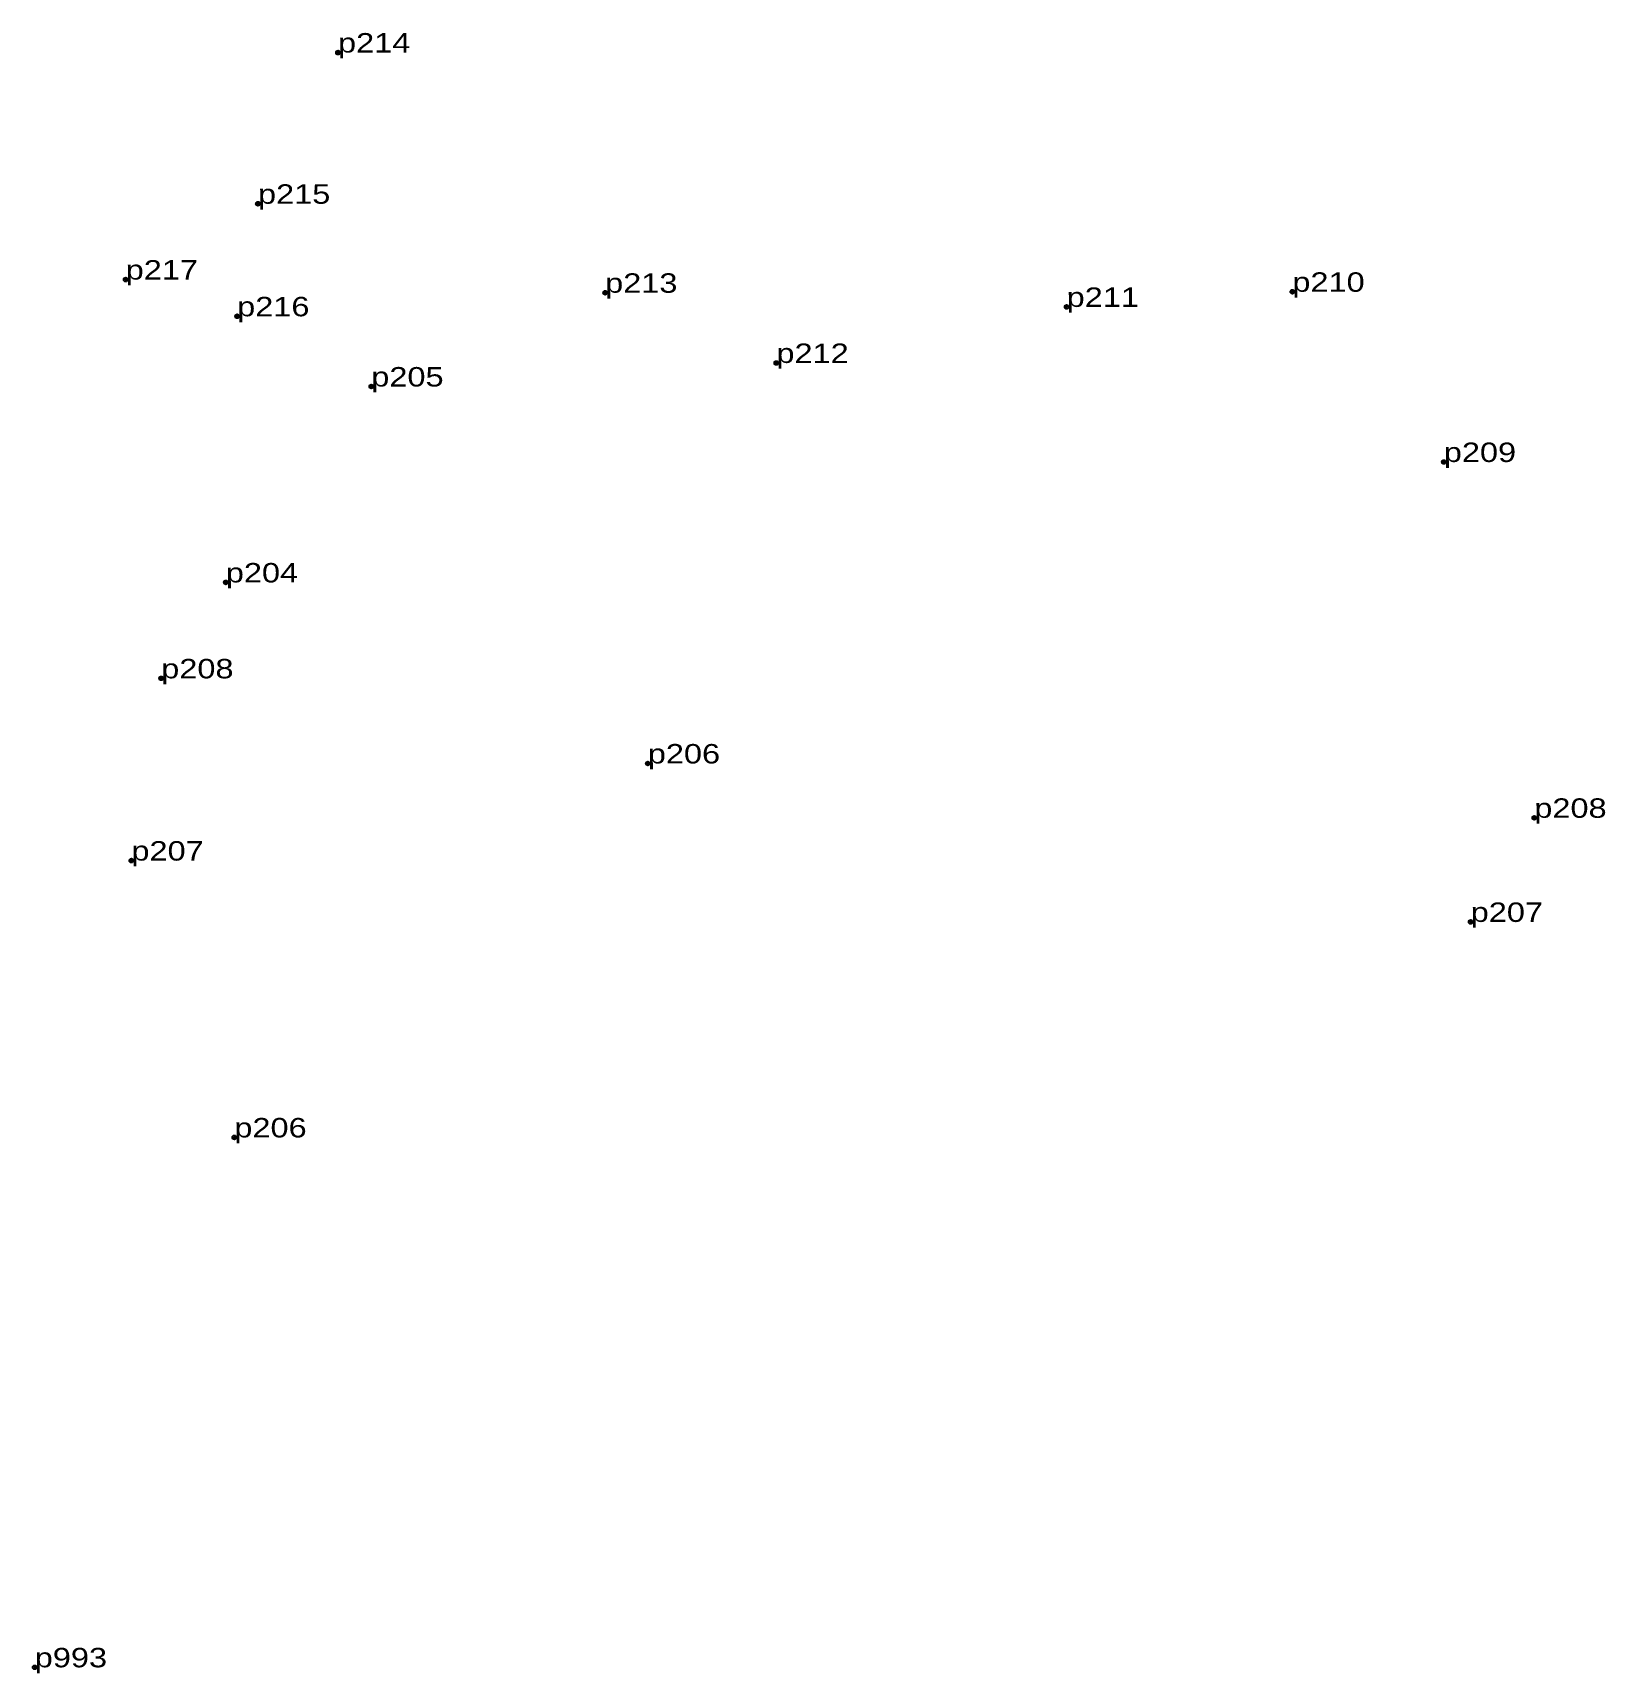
# Model space of a CAD drawing. Header units: metres. Extents: x 543607 to 546308, y 1834524 to 1839461.
# Drawn here: x 544644 to 544789.6, y 1838568.7 to 1838720.5 of the extents above; entities that cross this region are included whole.
import ezdxf

# ---------------------------------------------------------------- set-up
doc = ezdxf.new("R2010")
doc.units = ezdxf.units.M
doc.header["$LTSCALE"] = 0.72
doc.header["$PDMODE"] = 32
doc.header["$PDSIZE"] = 0.36
doc.layers.add('12', color=7, linetype='Continuous')
doc.layers.add('7', color=7, linetype='Continuous')

msp = doc.modelspace()

# ---------------------------------------------------------------- texts
at = {"layer": '12', "width": 1.25}
for s, p in [('p214', (544672.27, 1838718.7)), ('p214', (544672.27, 1838718.7)), ('p215', (544664.86, 1838704.7)), ('p215', (544664.86, 1838704.7)), ('p217', (544652.61, 1838697.68)), ('p217', (544652.61, 1838697.68)), ('p213', (544697, 1838696.46)), ('p213', (544697, 1838696.46)), ('p210', (544760.63, 1838696.55)), ('p210', (544760.63, 1838696.55)), ('p211', (544739.73, 1838695.15)), ('p211', (544739.73, 1838695.15)), ('p216', (544662.93, 1838694.28)), ('p216', (544662.93, 1838694.28)), ('p212', (544712.86, 1838689.96)), ('p212', (544712.86, 1838689.96)), ('p205', (544675.35, 1838687.78)), ('p205', (544675.35, 1838687.78)), ('p209', (544774.65, 1838680.79)), ('p209', (544774.65, 1838680.79)), ('p204', (544661.88, 1838669.64)), ('p204', (544661.88, 1838669.64)), ('p208', (544655.9, 1838660.76)), ('p208', (544655.9, 1838660.76)), ('p206', (544700.95, 1838652.88)), ('p206', (544700.95, 1838652.88)), ('p208', (544783.03, 1838647.85)), ('p208', (544783.03, 1838647.85)), ('p207', (544653.14, 1838643.89)), ('p207', (544653.14, 1838643.89)), ('p207', (544777.14, 1838638.21)), ('p207', (544777.14, 1838638.21)), ('p206', (544662.67, 1838618.26)), ('p206', (544662.67, 1838618.26)), ('p993', (544644.19, 1838569.2))]:
    msp.add_text(s, height=1.8, dxfattribs=at).set_placement(p)

# ---------------------------------------------------------------- linework, layer by layer
at = {"layer": '7'}
for p in [(544672.27, 1838718.7), (544672.27, 1838718.69), (544664.85, 1838704.7), (544664.86, 1838704.7), (544652.61, 1838697.68), (544697, 1838696.46), (544697, 1838696.45), (544760.63, 1838696.55), (544739.73, 1838695.15), (544662.93, 1838694.29), (544662.93, 1838694.28), (544712.85, 1838689.96), (544712.86, 1838689.96), (544675.35, 1838687.78), (544774.65, 1838680.79), (544661.88, 1838669.65), (544661.88, 1838669.64), (544655.9, 1838660.76), (544700.95, 1838652.88), (544783.03, 1838647.85), (544653.14, 1838643.89), (544777.14, 1838638.21), (544662.67, 1838618.26), (544644.19, 1838569.2)]:
    msp.add_point(p, dxfattribs=at)

msp.set_redraw_order([(e.dxf.handle, doc.entitydb.next_handle()) for e in msp.query("TEXT MTEXT ATTDEF DIMENSION ARC_DIMENSION")])  # texts and dimensions are drawn at this point

doc.saveas('drawing.dxf')
